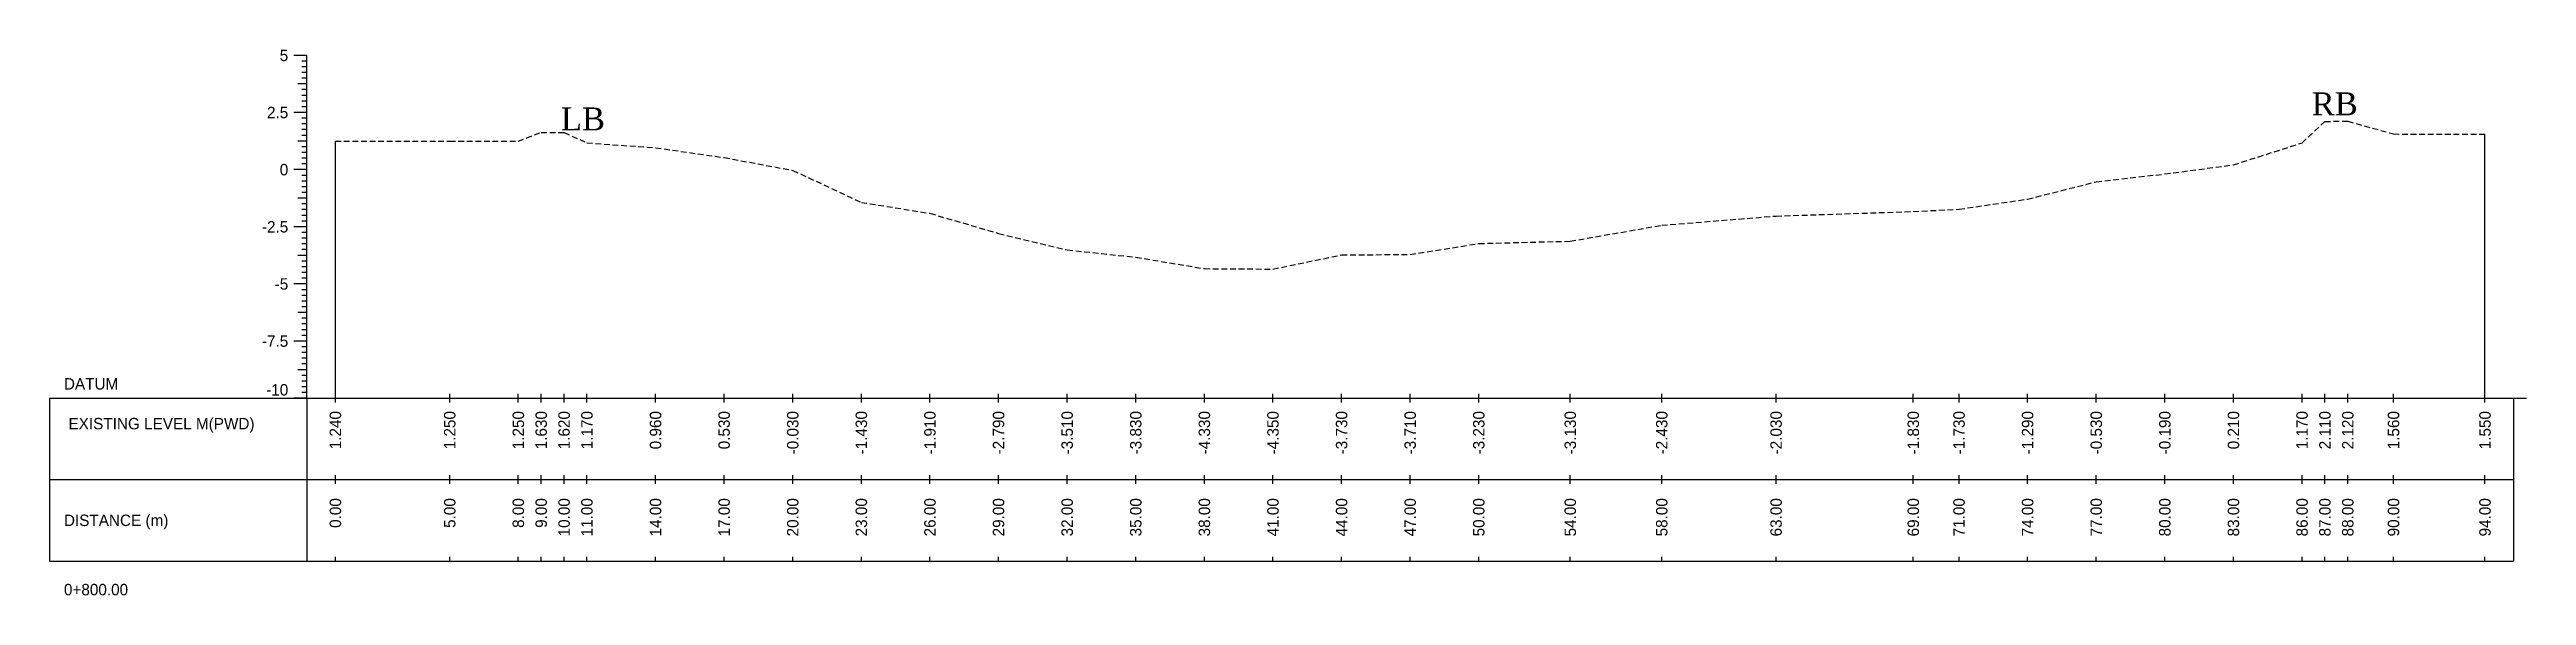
# Model space of a CAD drawing. Header units: inches. Extents: x 2527 to 3799, y -2520 to -1051.
# Drawn here: x 3084.5 to 3192.8, y -1117.1 to -1093.2 of the extents above; entities that cross this region are included whole.
import ezdxf
from ezdxf.enums import TextEntityAlignment as Align

# ---------------------------------------------------------------- set-up
doc = ezdxf.new("R2010")
doc.units = ezdxf.units.IN
doc.header["$MEASUREMENT"] = 0
doc.linetypes.add('HIDDEN', pattern=[0.375, 0.25, -0.125])
doc.layers.add('CS_Drawing', color=7, linetype='Continuous')
doc.layers.add('GL', color=3, linetype='HIDDEN')
doc.styles.add('romans', font='romans.shx')

msp = doc.modelspace()

# ---------------------------------------------------------------- texts
at = {"char_height": 1, "width": 87.7722, "attachment_point": 1, "style": 'romans'}
for s, insert in [('{\\fTimes New Roman|b0|i0|c0|p18;LB}', (3106.85, -1095.77)), ('{\\fTimes New Roman|b0|i0|c0|p18;RB}', (3183.41, -1095.11))]:
    msp.add_mtext(s, dxfattribs=dict(at, insert=insert))
at = {"layer": 'CS_Drawing'}
for s, p in [('5', (3094.93, -1093.49)), ('2.5', (3094.93, -1095.99)), ('0', (3094.93, -1098.49)), ('-2.5', (3094.93, -1100.99)), ('-5', (3094.93, -1103.49)), ('-7.5', (3094.93, -1105.99))]:
    msp.add_text(s, height=0.5, dxfattribs=at).set_placement(p, align=Align.MIDDLE_RIGHT)
for s, p in [('DATUM', (3085.12, -1107.86)), ('EXISTING LEVEL M(PWD)', (3085.32, -1109.6)), ('DISTANCE (m)', (3085.12, -1113.83)), ('0+800.00', (3085.12, -1116.86))]:
    msp.add_text(s, height=0.5, dxfattribs=at).set_placement(p, align=Align.MIDDLE_LEFT)
msp.add_text('-10', height=0.5, dxfattribs=at).set_placement((3094.93, -1108.37), align=Align.RIGHT)
for s, p in [('1.240', (3096.99, -1109.05)), ('1.250', (3101.99, -1109.05)), ('1.250', (3104.99, -1109.05)), ('1.630', (3105.99, -1109.05)), ('1.620', (3106.99, -1109.05)), ('1.170', (3107.99, -1109.05)), ('0.960', (3110.99, -1109.05)), ('0.530', (3113.99, -1109.05)), ('-0.030', (3116.99, -1109.05)), ('-1.430', (3119.99, -1109.05)), ('-1.910', (3122.99, -1109.05)), ('-2.790', (3125.99, -1109.05)), ('-3.510', (3128.99, -1109.05)), ('-3.830', (3131.99, -1109.05)), ('-4.330', (3134.99, -1109.05)), ('-4.350', (3137.99, -1109.05)), ('-3.730', (3140.99, -1109.05)), ('-3.710', (3143.99, -1109.05)), ('-3.230', (3146.99, -1109.05)), ('-3.130', (3150.99, -1109.05)), ('-2.430', (3154.99, -1109.05)), ('-2.030', (3159.99, -1109.05)), ('-1.830', (3165.99, -1109.05)), ('-1.730', (3167.99, -1109.05)), ('-1.290', (3170.99, -1109.05)), ('-0.530', (3173.99, -1109.05)), ('-0.190', (3176.99, -1109.05)), ('0.210', (3179.99, -1109.05)), ('1.170', (3182.99, -1109.05)), ('2.110', (3183.99, -1109.05)), ('2.120', (3184.99, -1109.05)), ('1.560', (3186.99, -1109.05)), ('1.550', (3190.99, -1109.05)), ('0.00', (3096.99, -1112.86)), ('5.00', (3101.99, -1112.86)), ('8.00', (3104.99, -1112.86)), ('9.00', (3105.99, -1112.86)), ('10.00', (3106.99, -1112.86)), ('11.00', (3107.99, -1112.86)), ('14.00', (3110.99, -1112.86)), ('17.00', (3113.99, -1112.86)), ('20.00', (3116.99, -1112.86)), ('23.00', (3119.99, -1112.86)), ('26.00', (3122.99, -1112.86)), ('29.00', (3125.99, -1112.86)), ('32.00', (3128.99, -1112.86)), ('35.00', (3131.99, -1112.86)), ('38.00', (3134.99, -1112.86)), ('41.00', (3137.99, -1112.86)), ('44.00', (3140.99, -1112.86)), ('47.00', (3143.99, -1112.86)), ('50.00', (3146.99, -1112.86)), ('54.00', (3150.99, -1112.86)), ('58.00', (3154.99, -1112.86)), ('63.00', (3159.99, -1112.86)), ('69.00', (3165.99, -1112.86)), ('71.00', (3167.99, -1112.86)), ('74.00', (3170.99, -1112.86)), ('77.00', (3173.99, -1112.86)), ('80.00', (3176.99, -1112.86)), ('83.00', (3179.99, -1112.86)), ('86.00', (3182.99, -1112.86)), ('87.00', (3183.99, -1112.86)), ('88.00', (3184.99, -1112.86)), ('90.00', (3186.99, -1112.86)), ('94.00', (3190.99, -1112.86))]:
    msp.add_text(s, height=0.5, rotation=90, dxfattribs=at).set_placement(p, align=Align.MIDDLE_RIGHT)

# ---------------------------------------------------------------- linework, layer by layer
at = {"layer": 'CS_Drawing'}
for p, q in [((3095.74, -1093.49), (3095.18, -1093.49)), ((3095.74, -1093.49), (3095.35, -1093.49)), ((3095.74, -1093.49), (3095.52, -1093.49)), ((3095.74, -1093.74), (3095.52, -1093.74)), ((3095.74, -1108.49), (3095.74, -1093.49)), ((3095.74, -1094.74), (3095.35, -1094.74)), ((3095.74, -1093.99), (3095.52, -1093.99)), ((3095.74, -1094.24), (3095.52, -1094.24)), ((3095.74, -1094.49), (3095.52, -1094.49)), ((3095.74, -1094.74), (3095.52, -1094.74)), ((3095.74, -1094.99), (3095.52, -1094.99)), ((3095.74, -1095.99), (3095.18, -1095.99)), ((3095.74, -1095.99), (3095.35, -1095.99)), ((3095.74, -1095.24), (3095.52, -1095.24)), ((3095.74, -1095.49), (3095.52, -1095.49)), ((3095.74, -1095.74), (3095.52, -1095.74)), ((3095.74, -1095.99), (3095.52, -1095.99)), ((3095.74, -1096.24), (3095.52, -1096.24)), ((3095.74, -1096.49), (3095.52, -1096.49)), ((3095.74, -1096.74), (3095.52, -1096.74)), ((3095.74, -1096.99), (3095.52, -1096.99)), ((3190.99, -1108.49), (3190.99, -1096.94)), ((3095.74, -1097.24), (3095.35, -1097.24)), ((3095.74, -1097.24), (3095.52, -1097.24)), ((3095.74, -1097.49), (3095.52, -1097.49)), ((3095.74, -1097.74), (3095.52, -1097.74)), ((3095.74, -1097.99), (3095.52, -1097.99)), ((3095.74, -1098.24), (3095.52, -1098.24)), ((3096.99, -1108.49), (3096.99, -1097.25)), ((3095.74, -1098.49), (3095.18, -1098.49)), ((3095.74, -1098.49), (3095.35, -1098.49)), ((3095.74, -1098.49), (3095.52, -1098.49)), ((3095.74, -1098.74), (3095.52, -1098.74)), ((3095.74, -1098.99), (3095.52, -1098.99)), ((3095.74, -1099.24), (3095.52, -1099.24)), ((3095.74, -1099.74), (3095.35, -1099.74)), ((3095.74, -1099.49), (3095.52, -1099.49)), ((3095.74, -1099.74), (3095.52, -1099.74)), ((3095.74, -1099.99), (3095.52, -1099.99)), ((3095.74, -1100.24), (3095.52, -1100.24)), ((3095.74, -1100.99), (3095.18, -1100.99)), ((3095.74, -1100.99), (3095.35, -1100.99)), ((3095.74, -1100.49), (3095.52, -1100.49)), ((3095.74, -1100.74), (3095.52, -1100.74)), ((3095.74, -1100.99), (3095.52, -1100.99)), ((3095.74, -1101.24), (3095.52, -1101.24)), ((3095.74, -1101.49), (3095.52, -1101.49)), ((3095.74, -1102.24), (3095.35, -1102.24)), ((3095.74, -1101.74), (3095.52, -1101.74)), ((3095.74, -1101.99), (3095.52, -1101.99)), ((3095.74, -1102.24), (3095.52, -1102.24)), ((3095.74, -1102.49), (3095.52, -1102.49)), ((3095.74, -1103.49), (3095.18, -1103.49)), ((3095.74, -1103.49), (3095.35, -1103.49)), ((3095.74, -1102.74), (3095.52, -1102.74)), ((3095.74, -1102.99), (3095.52, -1102.99)), ((3095.74, -1103.24), (3095.52, -1103.24)), ((3095.74, -1103.49), (3095.52, -1103.49)), ((3095.74, -1104.74), (3095.35, -1104.74)), ((3095.74, -1103.74), (3095.52, -1103.74)), ((3095.74, -1103.99), (3095.52, -1103.99)), ((3095.74, -1104.24), (3095.52, -1104.24)), ((3095.74, -1104.49), (3095.52, -1104.49)), ((3095.74, -1104.74), (3095.52, -1104.74)), ((3095.74, -1104.99), (3095.52, -1104.99)), ((3095.74, -1105.24), (3095.52, -1105.24)), ((3095.74, -1105.49), (3095.52, -1105.49)), ((3095.74, -1105.74), (3095.52, -1105.74)), ((3095.74, -1105.99), (3095.18, -1105.99)), ((3095.74, -1105.99), (3095.35, -1105.99)), ((3095.74, -1105.99), (3095.52, -1105.99)), ((3095.74, -1106.24), (3095.52, -1106.24)), ((3095.74, -1106.49), (3095.52, -1106.49)), ((3095.74, -1106.74), (3095.52, -1106.74)), ((3095.74, -1107.24), (3095.35, -1107.24)), ((3095.74, -1106.99), (3095.52, -1106.99)), ((3095.74, -1107.24), (3095.52, -1107.24)), ((3095.74, -1107.49), (3095.52, -1107.49)), ((3095.74, -1107.74), (3095.52, -1107.74)), ((3095.74, -1107.99), (3095.52, -1107.99)), ((3084.49, -1108.49), (3095.74, -1108.49)), ((3084.49, -1108.49), (3084.49, -1115.61)), ((3095.74, -1108.49), (3095.18, -1108.49)), ((3095.74, -1108.49), (3095.35, -1108.49)), ((3095.74, -1108.24), (3095.52, -1108.24)), ((3095.74, -1108.49), (3095.52, -1108.49)), ((3095.74, -1108.49), (3192.24, -1108.49)), ((3095.74, -1108.49), (3095.74, -1115.61)), ((3096.99, -1108.67), (3096.99, -1108.3)), ((3101.99, -1108.67), (3101.99, -1108.3)), ((3104.99, -1108.67), (3104.99, -1108.3)), ((3105.99, -1108.67), (3105.99, -1108.3)), ((3106.99, -1108.67), (3106.99, -1108.3)), ((3107.99, -1108.67), (3107.99, -1108.3)), ((3110.99, -1108.67), (3110.99, -1108.3)), ((3113.99, -1108.67), (3113.99, -1108.3)), ((3116.99, -1108.67), (3116.99, -1108.3)), ((3119.99, -1108.67), (3119.99, -1108.3)), ((3122.99, -1108.67), (3122.99, -1108.3)), ((3125.99, -1108.67), (3125.99, -1108.3)), ((3128.99, -1108.67), (3128.99, -1108.3)), ((3131.99, -1108.67), (3131.99, -1108.3)), ((3134.99, -1108.67), (3134.99, -1108.3)), ((3137.99, -1108.67), (3137.99, -1108.3)), ((3140.99, -1108.67), (3140.99, -1108.3)), ((3143.99, -1108.67), (3143.99, -1108.3)), ((3146.99, -1108.67), (3146.99, -1108.3)), ((3150.99, -1108.67), (3150.99, -1108.3)), ((3154.99, -1108.67), (3154.99, -1108.3)), ((3159.99, -1108.67), (3159.99, -1108.3)), ((3165.99, -1108.67), (3165.99, -1108.3)), ((3167.99, -1108.67), (3167.99, -1108.3)), ((3170.99, -1108.67), (3170.99, -1108.3)), ((3173.99, -1108.67), (3173.99, -1108.3)), ((3176.99, -1108.67), (3176.99, -1108.3)), ((3179.99, -1108.67), (3179.99, -1108.3)), ((3182.99, -1108.67), (3182.99, -1108.3)), ((3183.99, -1108.67), (3183.99, -1108.3)), ((3184.99, -1108.67), (3184.99, -1108.3)), ((3186.99, -1108.67), (3186.99, -1108.3)), ((3190.99, -1108.67), (3190.99, -1108.3)), ((3192.24, -1108.49), (3192.8, -1108.49)), ((3192.24, -1108.49), (3192.63, -1108.49)), ((3192.24, -1108.49), (3192.47, -1108.49)), ((3192.24, -1108.49), (3192.24, -1115.61)), ((3084.49, -1112.05), (3095.74, -1112.05)), ((3095.74, -1112.05), (3192.24, -1112.05)), ((3095.74, -1112.05), (3192.24, -1112.05)), ((3096.99, -1112.24), (3096.99, -1111.86)), ((3101.99, -1112.24), (3101.99, -1111.86)), ((3104.99, -1112.24), (3104.99, -1111.86)), ((3105.99, -1112.24), (3105.99, -1111.86)), ((3106.99, -1112.24), (3106.99, -1111.86)), ((3107.99, -1112.24), (3107.99, -1111.86)), ((3110.99, -1112.24), (3110.99, -1111.86)), ((3113.99, -1112.24), (3113.99, -1111.86)), ((3116.99, -1112.24), (3116.99, -1111.86)), ((3119.99, -1112.24), (3119.99, -1111.86)), ((3122.99, -1112.24), (3122.99, -1111.86)), ((3125.99, -1112.24), (3125.99, -1111.86)), ((3128.99, -1112.24), (3128.99, -1111.86)), ((3131.99, -1112.24), (3131.99, -1111.86)), ((3134.99, -1112.24), (3134.99, -1111.86)), ((3137.99, -1112.24), (3137.99, -1111.86)), ((3140.99, -1112.24), (3140.99, -1111.86)), ((3143.99, -1112.24), (3143.99, -1111.86)), ((3146.99, -1112.24), (3146.99, -1111.86)), ((3150.99, -1112.24), (3150.99, -1111.86)), ((3154.99, -1112.24), (3154.99, -1111.86)), ((3159.99, -1112.24), (3159.99, -1111.86)), ((3165.99, -1112.24), (3165.99, -1111.86)), ((3167.99, -1112.24), (3167.99, -1111.86)), ((3170.99, -1112.24), (3170.99, -1111.86)), ((3173.99, -1112.24), (3173.99, -1111.86)), ((3176.99, -1112.24), (3176.99, -1111.86)), ((3179.99, -1112.24), (3179.99, -1111.86)), ((3182.99, -1112.24), (3182.99, -1111.86)), ((3183.99, -1112.24), (3183.99, -1111.86)), ((3184.99, -1112.24), (3184.99, -1111.86)), ((3186.99, -1112.24), (3186.99, -1111.86)), ((3190.99, -1112.24), (3190.99, -1111.86)), ((3084.49, -1115.61), (3095.74, -1115.61)), ((3095.74, -1115.61), (3192.24, -1115.61)), ((3096.99, -1115.61), (3096.99, -1115.42)), ((3101.99, -1115.61), (3101.99, -1115.42)), ((3104.99, -1115.61), (3104.99, -1115.42)), ((3105.99, -1115.61), (3105.99, -1115.42)), ((3106.99, -1115.61), (3106.99, -1115.42)), ((3107.99, -1115.61), (3107.99, -1115.42)), ((3110.99, -1115.61), (3110.99, -1115.42)), ((3113.99, -1115.61), (3113.99, -1115.42)), ((3116.99, -1115.61), (3116.99, -1115.42)), ((3119.99, -1115.61), (3119.99, -1115.42)), ((3122.99, -1115.61), (3122.99, -1115.42)), ((3125.99, -1115.61), (3125.99, -1115.42)), ((3128.99, -1115.61), (3128.99, -1115.42)), ((3131.99, -1115.61), (3131.99, -1115.42)), ((3134.99, -1115.61), (3134.99, -1115.42)), ((3137.99, -1115.61), (3137.99, -1115.42)), ((3140.99, -1115.61), (3140.99, -1115.42)), ((3143.99, -1115.61), (3143.99, -1115.42)), ((3146.99, -1115.61), (3146.99, -1115.42)), ((3150.99, -1115.61), (3150.99, -1115.42)), ((3154.99, -1115.61), (3154.99, -1115.42)), ((3159.99, -1115.61), (3159.99, -1115.42)), ((3165.99, -1115.61), (3165.99, -1115.42)), ((3167.99, -1115.61), (3167.99, -1115.42)), ((3170.99, -1115.61), (3170.99, -1115.42)), ((3173.99, -1115.61), (3173.99, -1115.42)), ((3176.99, -1115.61), (3176.99, -1115.42)), ((3179.99, -1115.61), (3179.99, -1115.42)), ((3182.99, -1115.61), (3182.99, -1115.42)), ((3183.99, -1115.61), (3183.99, -1115.42)), ((3184.99, -1115.61), (3184.99, -1115.42)), ((3186.99, -1115.61), (3186.99, -1115.42)), ((3190.99, -1115.61), (3190.99, -1115.42))]:
    msp.add_line(p, q, dxfattribs=at)
at = {"layer": 'GL'}
msp.add_lwpolyline([(3096.99, -1097.25), (3101.99, -1097.24), (3104.99, -1097.24), (3105.99, -1096.86), (3106.99, -1096.87), (3107.99, -1097.32), (3110.99, -1097.53), (3113.99, -1097.96), (3116.99, -1098.52), (3119.99, -1099.92), (3122.99, -1100.4), (3125.99, -1101.28), (3128.99, -1102), (3131.99, -1102.32), (3134.99, -1102.82), (3137.99, -1102.84), (3140.99, -1102.22), (3143.99, -1102.2), (3146.99, -1101.72), (3150.99, -1101.62), (3154.99, -1100.92), (3159.99, -1100.52), (3165.99, -1100.32), (3167.99, -1100.22), (3170.99, -1099.78), (3173.99, -1099.02), (3176.99, -1098.68), (3179.99, -1098.28), (3182.99, -1097.32), (3183.99, -1096.38), (3184.99, -1096.37), (3186.99, -1096.93), (3190.99, -1096.94)], dxfattribs=at)

msp.set_redraw_order([(e.dxf.handle, doc.entitydb.next_handle()) for e in msp.query("TEXT MTEXT ATTDEF DIMENSION ARC_DIMENSION")])  # texts and dimensions are drawn at this point

doc.saveas('drawing.dxf')
